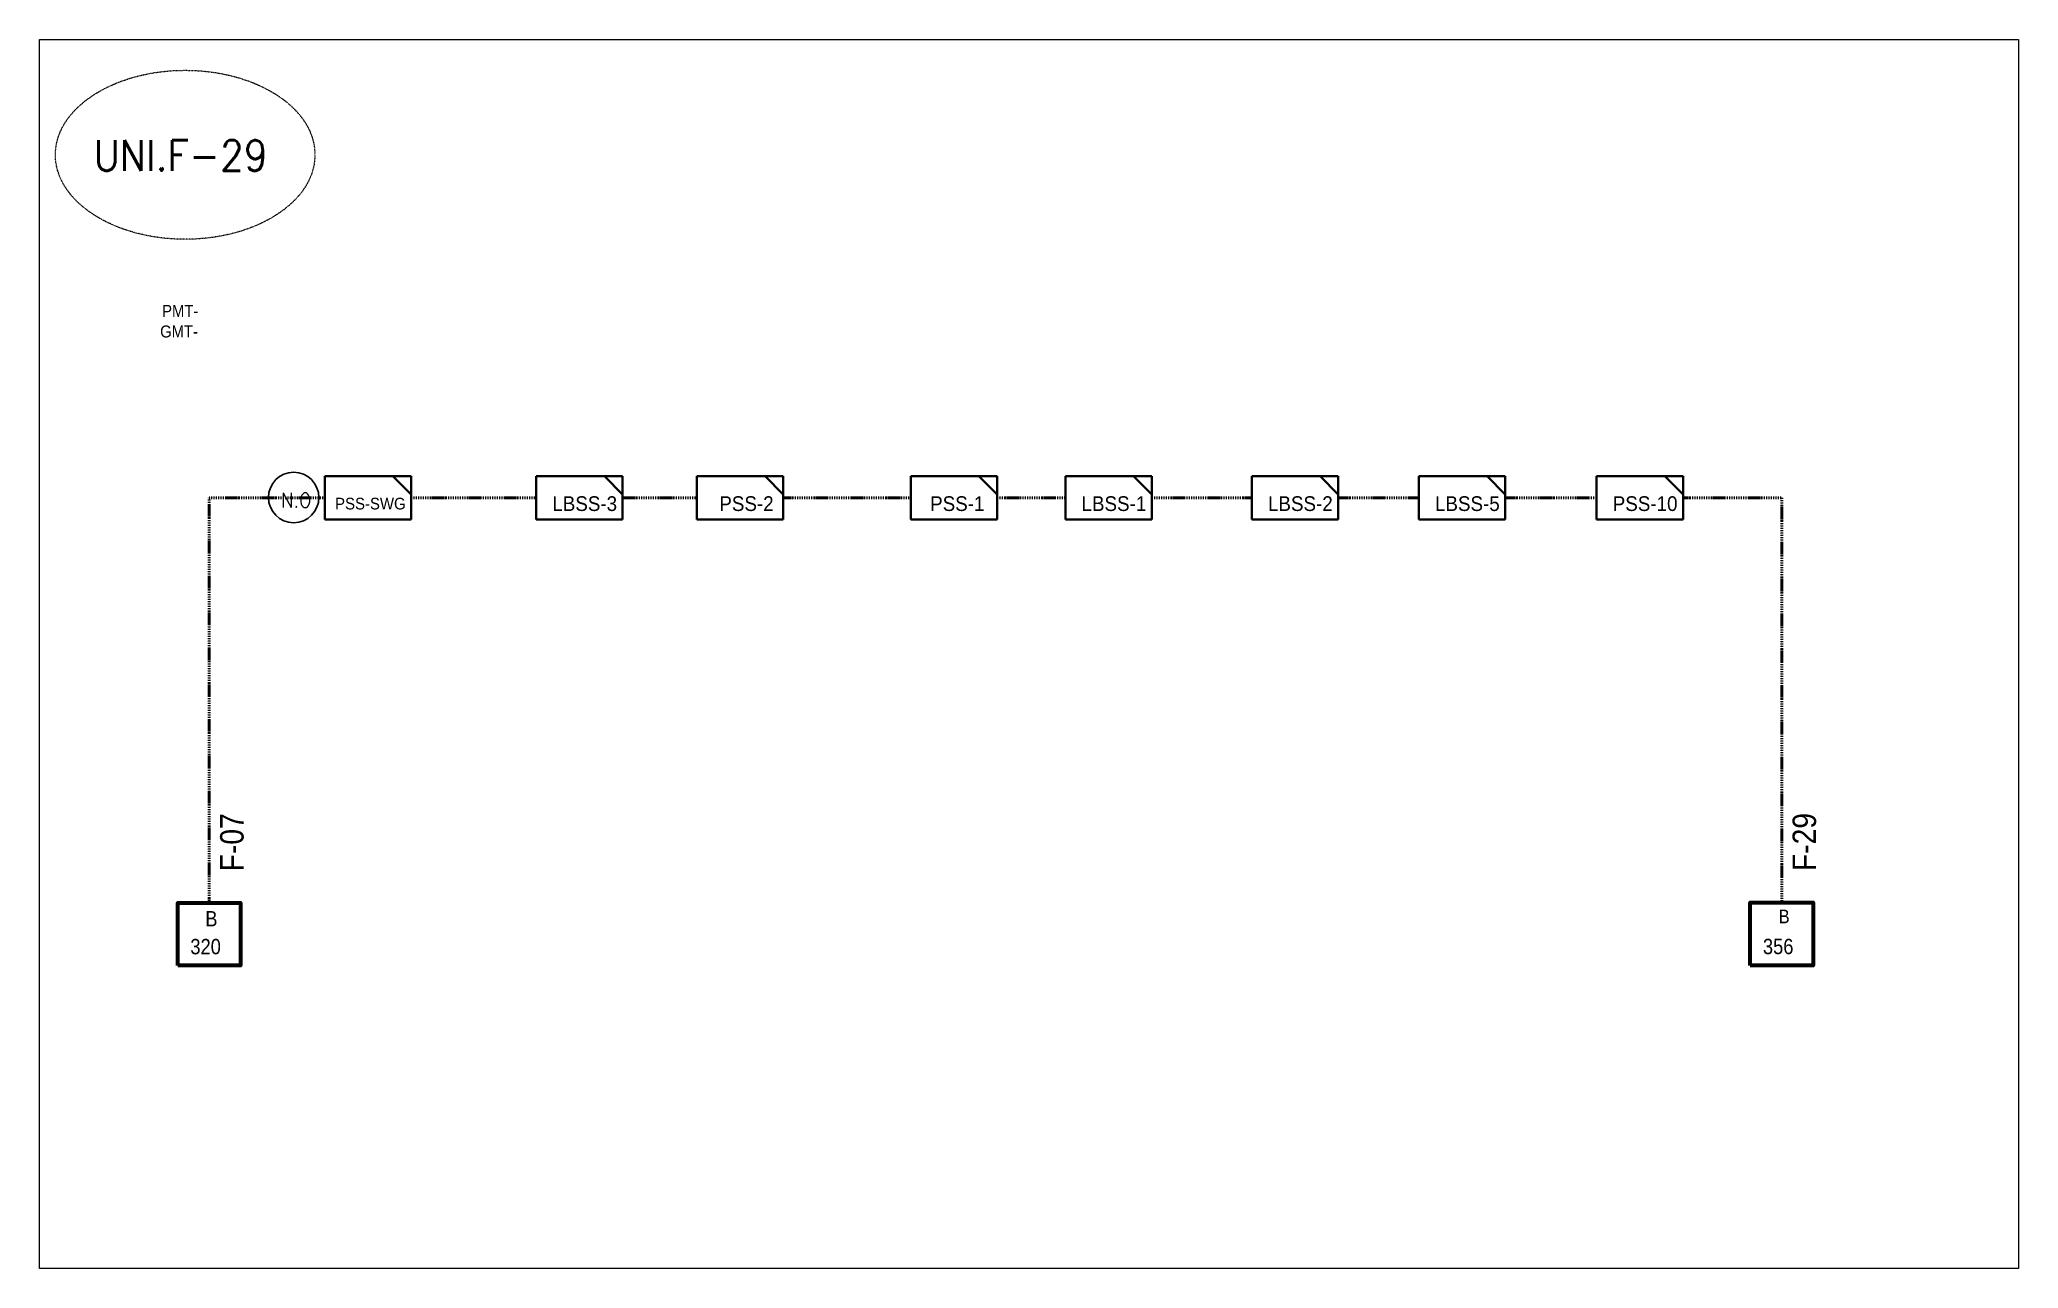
# Model space of a CAD drawing. Header units: metres. Extents: x 65984 to 144644, y -19036 to 23726.
# Drawn here: x 82129 to 83584, y -15627 to -14723 of the extents above; entities that cross this region are included whole.
import ezdxf
from ezdxf.enums import TextEntityAlignment as Align

# ---------------------------------------------------------------- set-up
doc = ezdxf.new("R2010")
doc.units = ezdxf.units.M
doc.header["$MEASUREMENT"] = 0
doc.linetypes.add('DGN Style 3', pattern=[0.013877, 0, -0.013877])
doc.linetypes.add('DGN Style 4', pattern=[1.6, 0.8, -0.4, 0, -0.4])
for name, color, linetype, lineweight in [('d_eos no', 121, 'Continuous', 40), ('d_switch', 95, 'Continuous', 40), ('d_tf no', 6, 'Continuous', 40), ('d_ug cable', 95, 'Continuous', 40), ('d_unit sub', 7, 'Continuous', 40), ('fedr no', 95, 'Continuous', 40), ('GRID STATION  04', 7, 'Continuous', 40), ('O H MAIN FEEDER', 4, 'Continuous', 100), ('SW N O', 114, 'Continuous', 30)]:
    doc.layers.add(name, color=color, linetype=linetype, lineweight=lineweight)
doc.styles.add('NASKHF', font='naskhf.shx', dxfattribs={"height": 8})
doc.styles.add('Style-Arial', font='arial.ttf')
doc.styles.add('Style-msdefault', font='msdefault.shx')
doc.styles.add('Style-STANDARD', font='STANDARD.shx')

msp = doc.modelspace()

# ---------------------------------------------------------------- texts
at = {"layer": 'd_eos no', "color": 7, "linetype": 'Continuous', "lineweight": 13, "style": 'Style-Arial', "width": 0.88}
for s, p in [('PMT-', (82218.7, -14918)), ('GMT-', (82217.2, -14933.1))]:
    msp.add_text(s, height=8.84, dxfattribs=at).set_placement(p, align=Align.TOP_LEFT)
at = {"layer": 'd_switch', "color": 2, "linetype": 'Continuous', "lineweight": 30, "style": 'Style-msdefault', "width": 0.9}
for s, p in [('F-07', (82261.3, -15334.5)), ('F-29', (83417.5, -15334.3))]:
    msp.add_text(s, height=17.26, rotation=90, dxfattribs=at).set_placement(p, align=Align.TOP_LEFT)
at = {"layer": 'd_tf no', "color": 6, "linetype": 'Continuous', "lineweight": 40, "style": 'Style-msdefault', "width": 0.953514}
for s, height, p in [('LBSS-3', 10.84, (82553.2, -15058.7)), ('PSS-2', 10.84, (82668.3, -15058.7)), ('LBSS-1', 10.84, (82942.3, -15058.7)), ('LBSS-2', 10.84, (83079.4, -15058.7)), ('LBSS-5', 10.84, (83202.2, -15058.7)), ('PSS-10', 10.84, (83332.9, -15058.7)), ('PSS-SWG', 8.61, (82397.7, -15059.8))]:
    msp.add_text(s, height=height, dxfattribs=at).set_placement(p, align=Align.TOP_RIGHT)
at = {"layer": 'd_tf no', "color": 6, "linetype": 'Continuous', "lineweight": 40, "insert": (82823.3, -15058.7), "char_height": 10.838, "attachment_point": 3, "style": 'NASKHF'}
msp.add_mtext('\\Fmsdefault;\\H1x;\\W0.953514;PSS-1\\P', dxfattribs=at)
at = {"layer": 'fedr no', "color": 6, "linetype": 'Continuous', "lineweight": 40, "insert": (82232.3, -14808.1), "char_height": 22.46, "attachment_point": 5, "style": 'Style-STANDARD'}
msp.add_mtext('UNI.F-29', dxfattribs=at)
at = {"layer": 'GRID STATION  04', "color": 121, "linetype": 'Continuous', "lineweight": 70, "style": 'Style-msdefault', "width": 0.888889}
for s, height, p in [('B', 11.3, (82250.4, -15363.7)), ('B', 10, (83407.4, -15362.7)), ('320', 11.32, (82239.4, -15384.2)), ('356', 11.32, (83395.7, -15384.1))]:
    msp.add_text(s, height=height, dxfattribs=at).set_placement(p, align=Align.TOP_LEFT)

# ---------------------------------------------------------------- blocks, each defined once
blk = doc.blocks.new('*U983')
at = {"layer": 'd_unit sub', "color": 5, "linetype": 'Continuous', "lineweight": 40}
for p, q in [((-9.2, 4.61), (9.19, 4.61)), ((-9.2, -4.58), (-9.2, 4.61)), ((9.19, 0.73), (5.31, 4.61)), ((5.97, 4.61), (9.19, 4.61)), ((9.19, 4.61), (9.19, 1.4)), ((9.19, 4.61), (9.19, -4.58)), ((9.19, -4.58), (-9.2, -4.58))]:
    blk.add_line(p, q, dxfattribs=at)
blk = doc.blocks.new('*U3529')
at = {"layer": 'SW N O', "color": 3}
blk.add_circle((0, 0), 16.8, dxfattribs=at)
at = {"layer": 'SW N O', "color": 3, "insert": (1.7, -1.8), "char_height": 9.6, "attachment_point": 5, "line_spacing_factor": 0.6, "style": 'Style-STANDARD'}
blk.add_mtext('N.O', dxfattribs=at)

# ---------------------------------------------------------------- linework, layer by layer
at = {"layer": 'd_ug cable', "color": 5, "linetype": 'DGN Style 4', "lineweight": 53, "flags": 128}
for points in [[(82253.3, -15357.6), (82253.3, -15322.4), (82253.3, -15322.4), (82253.3, -15059.8), (82338.2, -15059.8)], [(82401.8, -15059.8), (82493.7, -15059.8)], [(82557.3, -15059.8), (82611.8, -15059.8)], [(82675.4, -15059.8), (82769, -15059.8)], [(82832.6, -15059.8), (82882.8, -15059.8)], [(82946.4, -15059.8), (83019.9, -15059.8)], [(83083.5, -15059.8), (83142.7, -15059.8)], [(83206.3, -15059.8), (83273.4, -15059.8)], [(83336.9, -15059.8), (83409.5, -15059.8)], [(83409.5, -15059.8), (83409.5, -15357.5)]]:
    msp.add_lwpolyline(points, dxfattribs=at)
at = {"layer": 'fedr no', "color": 82, "linetype": 'DGN Style 3', "lineweight": 13, "true_color": 0x1dc70e}
msp.add_ellipse((82235.6, -14807.6), major_axis=(95.4, 0), ratio=0.651175, dxfattribs=at)
at = {"layer": 'GRID STATION  04', "color": 121, "linetype": 'Continuous', "lineweight": 70, "ltscale": 1.66656, "flags": 128}
for points in [[(82230.2, -15403.8), (82230.2, -15357.6), (82276.4, -15357.6), (82276.4, -15403.8)], [(83386.4, -15403.7), (83386.4, -15357.5), (83432.6, -15357.5), (83432.6, -15403.7)]]:
    msp.add_lwpolyline(points, close=True, dxfattribs=at)
at = {"layer": 'O H MAIN FEEDER', "color": 140, "lineweight": 13, "ltscale": 0.498271, "flags": 128}
msp.add_lwpolyline([(82128.5, -14722.9), (83583.6, -14722.9), (83583.6, -15626.5), (82128.5, -15626.5)], close=True, dxfattribs=at)

# ---------------------------------------------------------------- block references
at = {"layer": 'd_unit sub', "color": 5, "linetype": 'Continuous', "lineweight": 40, "xscale": 3.456568076471551, "yscale": 3.456568076471551, "zscale": 3.456568076471551}
for p in [(82370, -15059.9), (82525.5, -15059.9), (82643.6, -15059.9), (82800.9, -15059.9), (82914.6, -15059.9), (83051.7, -15059.9), (83174.5, -15059.9), (83305.2, -15059.9)]:
    msp.add_blockref('*U983', p, dxfattribs=at)
at = {"layer": 'SW N O', "color": 3, "xscale": 1.103831849847101, "yscale": 1.103831849847101, "zscale": 1.103831849847101}
msp.add_blockref('*U3529', (82315.4, -15059.6), dxfattribs=at)

msp.set_redraw_order([(e.dxf.handle, doc.entitydb.next_handle()) for e in msp.query("TEXT MTEXT ATTDEF DIMENSION ARC_DIMENSION")])  # texts and dimensions are drawn at this point

doc.saveas('drawing.dxf')
